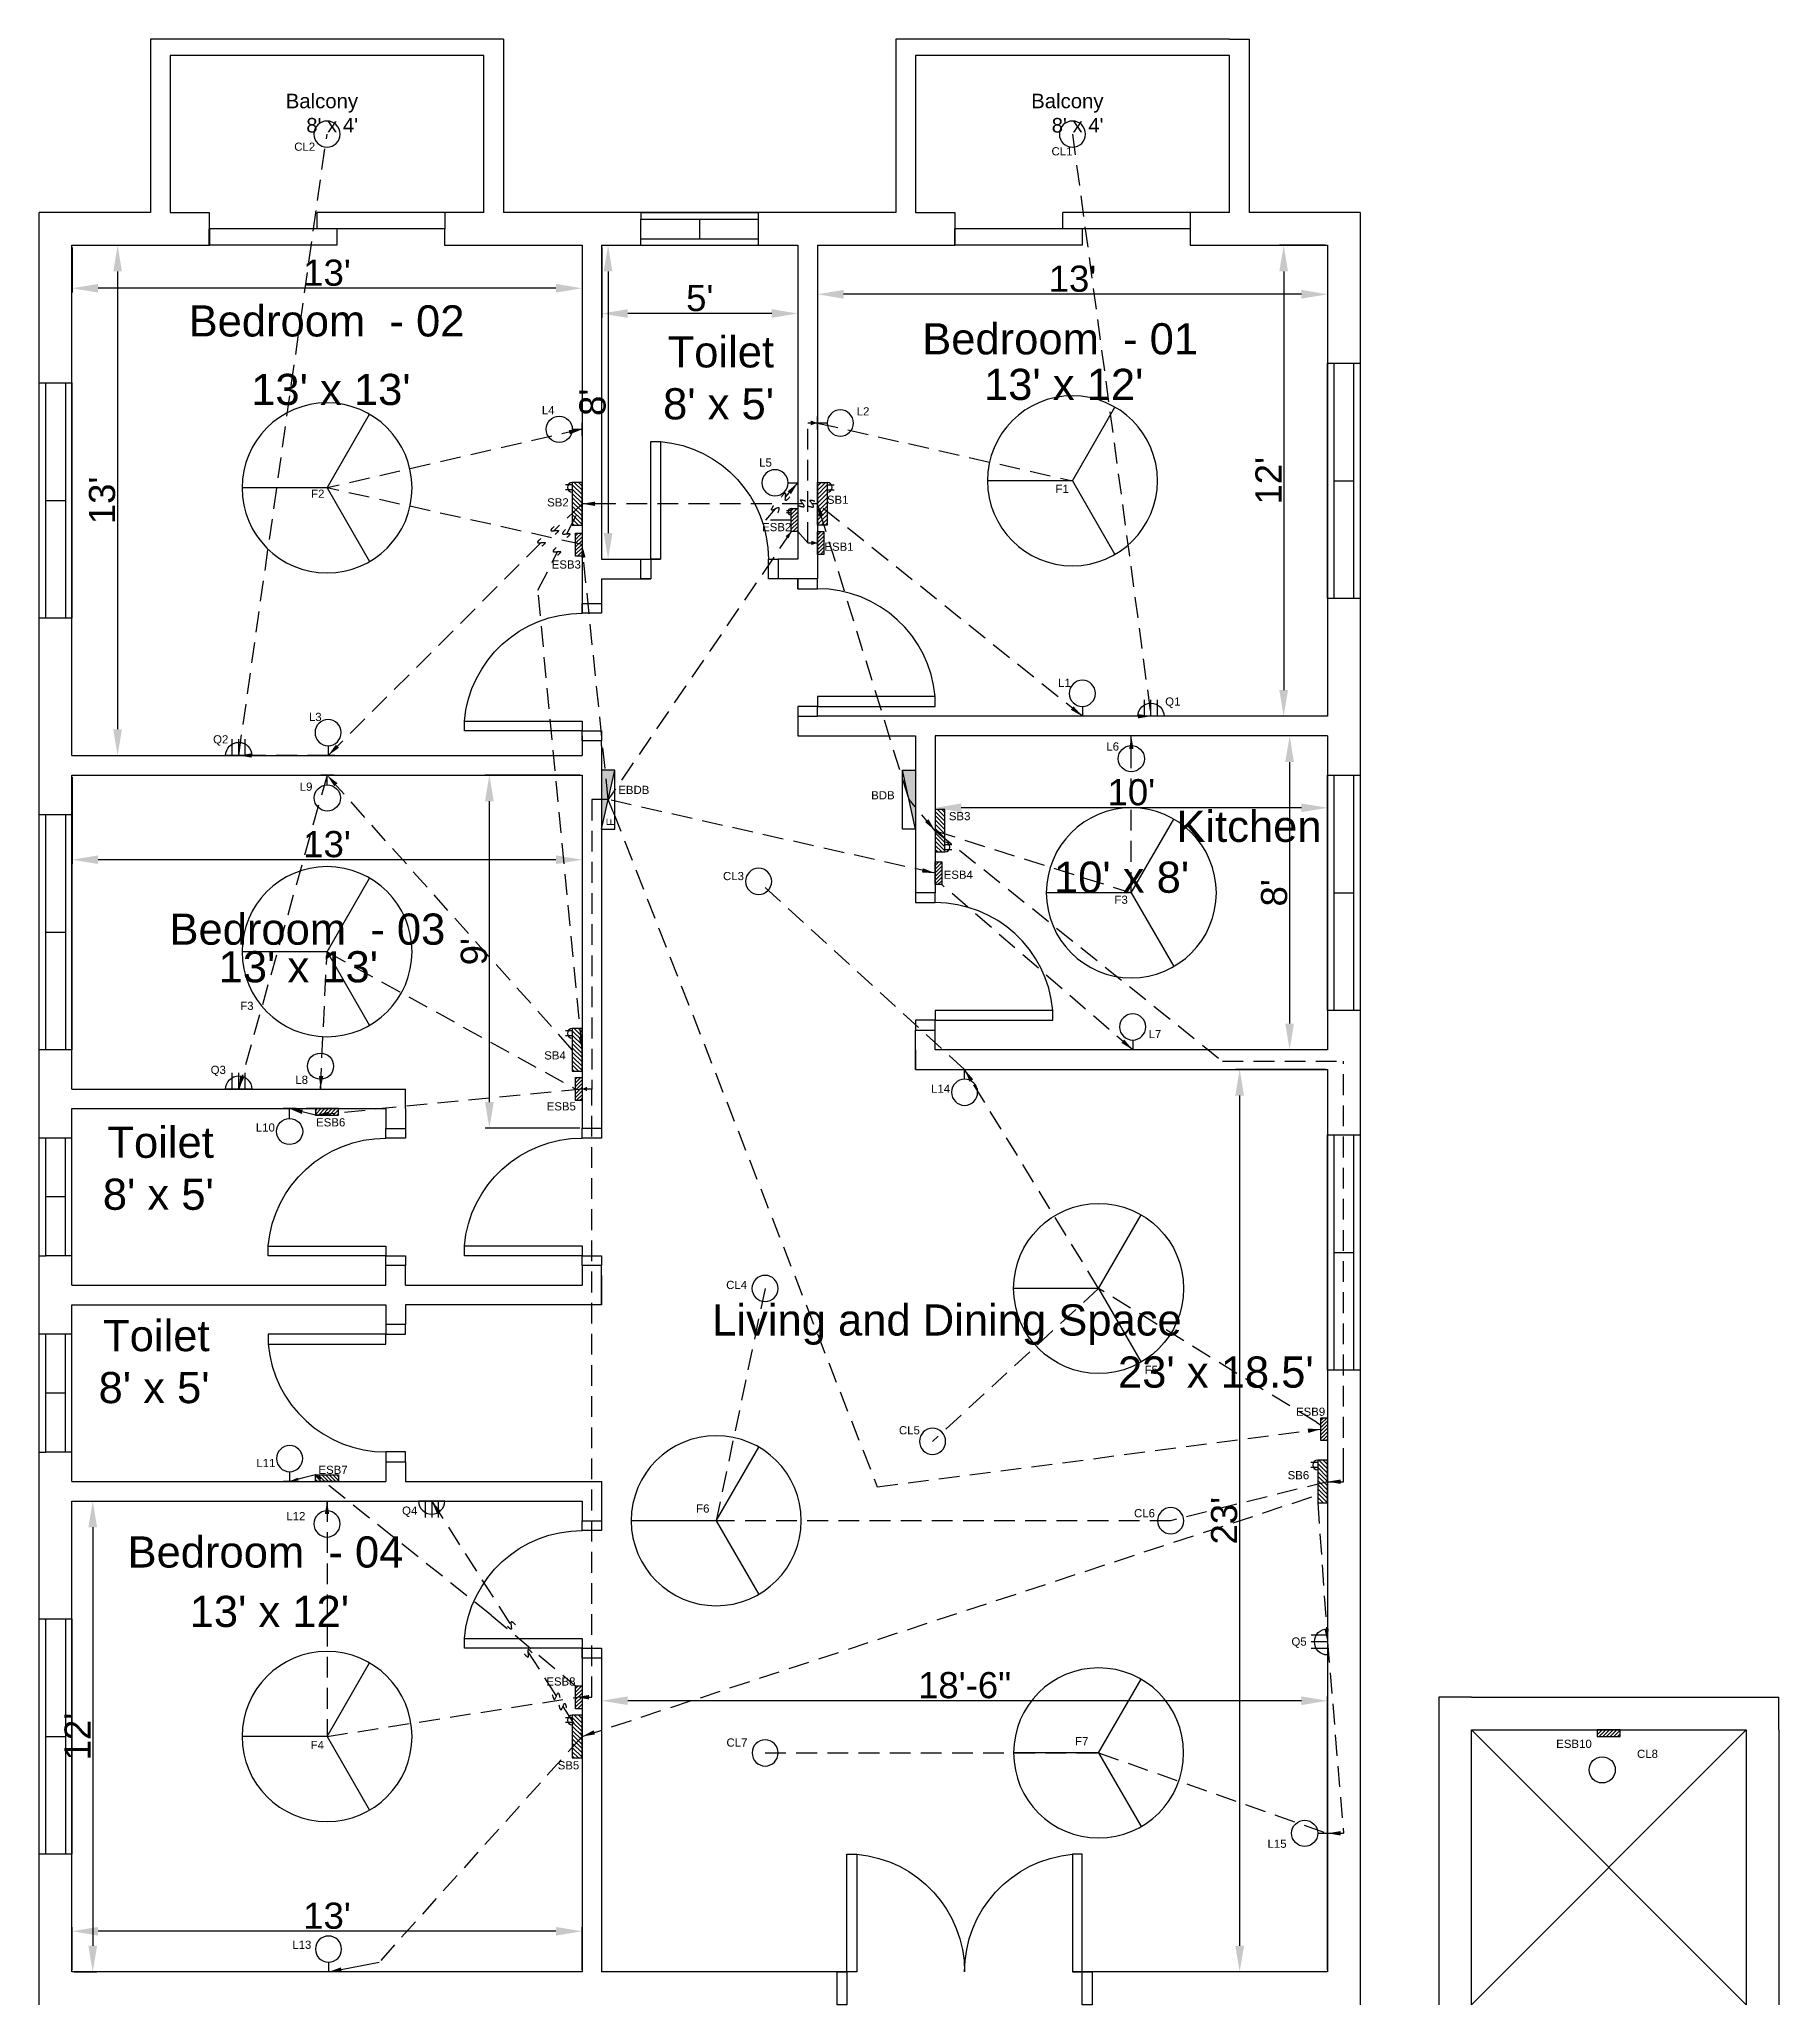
# Model space of a CAD drawing. Header units: inches. Extents: x 61297 to 163996, y 9483 to 32239.
# Drawn here: x 61297 to 61829, y 15731 to 16332 of the extents above; entities that cross this region are included whole.
import ezdxf

# ---------------------------------------------------------------- set-up
doc = ezdxf.new("R2010")
doc.units = ezdxf.units.IN
doc.linetypes.add('HIDDEN', pattern=[9.525, 6.35, -3.175])
for name, color, linetype in [('door', 80, 'Continuous'), ('Doors', 230, 'Continuous'), ('Emergency Conduitt', 10, 'HIDDEN'), ('Layer1', 7, 'Continuous'), ('Light Fans and Socketst', 170, 'Continuous'), ('Main Conduit', 50, 'HIDDEN'), ('Toiler Window', 30, 'Continuous'), ('Windows', 30, 'Continuous')]:
    doc.layers.add(name, color=color, linetype=linetype)
doc.styles.get("Standard").update_dxf_attribs({"font": 'arial.ttf'})
doc.dimstyles.new('ISO-25', dxfattribs={"dimtxt": 8, "dimasz": 8, "dimexe": 1.25, "dimexo": 0.625, "dimtad": 1, "dimlunit": 4, "dimtxsty": 'Standard', "dimcen": 2.5, "dimadec": 0, "dimazin": 0, "dimtfac": 1, "dimtmove": 0, "dimatfit": 3, "dimfxl": 1, "dimarcsym": 0})

msp = doc.modelspace()

# ---------------------------------------------------------------- texts
for s, p in [('Living and Dining Space', (61502.629, 15936.027)), ("           23' x 18.5'", (61586.057, 15920.101))]:
    msp.add_text(s, height=9.53198).set_placement(p)
for s, width, gutter_width, heights, insert, char_height, attachment_point in [("Balcony\\P  8' x 4'", 115.87872, 22.24, [14.054], (61394.316, 16315.776), 4.4479, 3), ("Balcony\\P  8' x 4'", 115.87872, 22.24, [14.054], (61622.316, 16315.776), 4.4479, 3), ('CL2', 6.93541, 12.5, [0], (61381.207, 16300.829), 2.5, 3), ('CL1', 6.93541, 12.5, [0], (61612.826, 16299.411), 2.5, 3), ('Bedroom  - 02', 248.33103, 47.66, [30.118], (61426.858, 16251.068), 9.53198, 3), ('Bedroom  - 01', 248.33103, 47.66, [30.118], (61651.24, 16245.596), 9.53198, 3), ("Toilet\\P8' x 5'", 248.33103, 47.66, [30.118], (61521.558, 16241.604), 9.532, 3), ("13' x 13'", 248.33103, 47.66, [30.118], (61410.394, 16230.112), 9.532, 3), ("13' x 12'", 248.33103, 47.66, [30.118], (61634.518, 16231.654), 9.532, 3), ('L4', 6.93541, 12.5, [0], (61454.417, 16220.24), 2.5, 3), ('L2', 6.93541, 12.5, [0], (61550.705, 16219.891), 2.5, 3), ('L5', 6.93541, 12.5, [0], (61520.883, 16204.23), 2.5, 3), ('F2', 6.93541, 12.5, [0], (61384.034, 16194.698), 2.5, 3), ('SB2', 6.93541, 12.5, [0], (61458.753, 16192.07), 2.5, 3), ('SB1', 6.93541, 12.5, [0], (61544.319, 16192.863), 2.5, 3), ('F1', 6.93541, 12.5, [0], (61611.698, 16196.175), 2.5, 3), ('ESB2', 6.93541, 12.5, [0], (61526.826, 16184.496), 2.5, 3), ('ESB3', 6.93541, 12.5, [0], (61462.47, 16173.059), 2.5, 3), ('ESB1', 6.93541, 12.5, [0], (61545.875, 16178.511), 2.5, 3), ('L1', 6.93541, 12.5, [0], (61612.315, 16136.856), 2.5, 3), ('Q1', 6.93541, 12.5, [0], (61645.84, 16131.141), 2.5, 3), ('L3', 6.93541, 12.5, [0], (61383.17, 16126.454), 2.5, 3), ('Q2', 6.93541, 12.5, [0], (61354.636, 16119.595), 2.5, 3), ('L6', 6.93541, 12.5, [0], (61627.078, 16117.414), 2.5, 3), ('L9', 6.93541, 12.5, [0], (61380.364, 16105.125), 2.5, 3), ('EBDB', 6.93541, 12.5, [0], (61483.417, 16104.132), 2.5, 3), ('BDB', 6.93541, 12.5, [0], (61558.443, 16102.496), 2.5, 3), ('SB3', 6.93541, 12.5, [0], (61581.613, 16096.107), 2.5, 3), ('^IKitchen', 248.33103, 47.66, [30.118], (61689.012, 16096.513), 9.532, 3), ('CL3', 6.93541, 12.5, [0], (61512.35, 16077.795), 2.5, 3), ('ESB4', 6.93541, 12.5, [0], (61582.36, 16078.204), 2.5, 3), ("10' x 8'", 248.33103, 47.66, [30.118], (61648.514, 16080.957), 9.532, 3), ('Bedroom  - 03', 248.33103, 47.66, [30.118], (61421.006, 16065.078), 9.53198, 3), ('F3', 6.93541, 12.5, [0], (61629.752, 16070.563), 2.5, 3), ("13' x 13'", 248.33103, 47.66, [30.118], (61400.434, 16053.568), 9.532, 3), ('F3', 6.93541, 12.5, [0], (61362.367, 16038.102), 2.5, 3), ('L7', 6.93541, 12.5, [0], (61639.992, 16029.479), 2.5, 3), ('SB4', 6.93541, 12.5, [0], (61457.851, 16022.95), 2.5, 3), ('Q3', 6.93541, 12.5, [0], (61353.892, 16018.528), 2.5, 3), ('L8', 6.93541, 12.5, [0], (61379.019, 16015.49), 2.5, 3), ('L14', 6.93541, 12.5, [0], (61575.403, 16012.757), 2.5, 3), ('ESB5', 6.93541, 12.5, [0], (61460.943, 16007.366), 2.5, 3), ("Toilet\\P8' x 5'", 248.33103, 47.66, [30.118], (61350.206, 15999.906), 9.532, 3), ('L10', 6.93541, 12.5, [0], (61368.883, 16000.904), 2.5, 3), ('ESB6', 6.93541, 12.5, [0], (61390.422, 16002.481), 2.5, 3), ('CL4', 6.93541, 12.5, [0], (61513.312, 15952.759), 2.5, 3), ("Toilet\\P8' x 5'", 248.33103, 47.66, [30.118], (61348.902, 15940.778), 9.532, 3), ('F5', 6.93541, 12.5, [0], (61638.971, 15926.791), 2.5, 3), ('ESB9', 6.93541, 12.5, [0], (61690.109, 15913.99), 2.5, 3), ('CL5', 6.93541, 12.5, [0], (61566.155, 15908.316), 2.5, 3), ('L11', 6.93541, 12.5, [0], (61369.036, 15898.306), 2.5, 3), ('ESB7', 6.93541, 12.5, [0], (61391.148, 15896.22), 2.5, 3), ('SB6', 6.93541, 12.5, [0], (61685.225, 15894.575), 2.5, 3), ('L12', 6.93541, 12.5, [0], (61378.204, 15882.056), 2.5, 3), ('Q4', 6.93541, 12.5, [0], (61412.436, 15883.743), 2.5, 3), ('F6', 6.93541, 12.5, [0], (61501.793, 15884.388), 2.5, 3), ('CL6', 6.93541, 12.5, [0], (61638.058, 15882.952), 2.5, 3), ('Bedroom  - 04', 248.33103, 47.66, [30.118], (61408.181, 15874.612), 9.53198, 3), ("13' x 12'", 248.33103, 47.66, [30.118], (61391.575, 15856.446), 9.532, 3), ('Q5', 6.93541, 12.5, [0], (61684.455, 15843.7), 2.5, 3), ('ESB8', 6.93541, 12.5, [0], (61460.826, 15831.496), 2.5, 3), ('CL7', 6.93541, 12.5, [0], (61513.406, 15812.827), 2.5, 3), ('F7', 6.93541, 12.5, [0], (61617.697, 15813.231), 2.5, 3), ('ESB10', 6.93541, 12.5, [0], (61760.781, 15812.434), 2.5, 1), ('F4', 6.93541, 12.5, [0], (61383.883, 15812.082), 2.5, 3), ('CL8', 6.93541, 12.5, [0], (61785.494, 15809.362), 2.5, 1), ('SB5', 6.93541, 12.5, [0], (61461.98, 15805.861), 2.5, 3), ('L15', 6.93541, 12.5, [0], (61678.306, 15781.882), 2.5, 3), ('L13', 6.93541, 12.5, [0], (61380.03, 15750.99), 2.5, 3)]:
    msp.add_mtext_dynamic_manual_height_columns(s, width=width, gutter_width=gutter_width, heights=heights, dxfattribs=dict(insert=insert, char_height=char_height, attachment_point=attachment_point))

# ---------------------------------------------------------------- blocks, each defined once
blk = doc.blocks.new('Door_Sing')
at = {"layer": 'Doors'}
for points in [[(-3, 6), (-3, 42), (-6, 42), (-6, 6), (-3, 6)], [(-38.98, 0), (-38.98, 6), (-41.98, 6), (-41.98, 0), (-38.98, 0)]]:
    blk.add_lwpolyline(points, dxfattribs=at)
blk.add_lwpolyline([(-3, 0), (0, 0), (0, 6), (-3, 6)], close=True, dxfattribs=at)
blk.add_arc((-2.84, 6), 36.14, 95.01978, 180, dxfattribs=at)
blk = doc.blocks.new('Window_Large')
at = {"layer": 'Windows'}
for p, q in [((72, 10), (0, 10)), ((0, 10), (0, 0)), ((72, 8), (0, 8)), ((36, 8), (36, 2)), ((72, 0), (72, 10)), ((0, 2), (72, 2)), ((0, 0), (72, 0))]:
    blk.add_line(p, q, dxfattribs=at)
blk = doc.blocks.new('*D464')
at = {"color": 0, "lineweight": -2, "transparency": 16777216}
for p, q in [((61690.2, 16269.41), (61676.17, 16269.41)), ((61677.42, 16261.41), (61677.42, 16133.41)), ((61690.2, 16125.41), (61676.17, 16125.41))]:
    blk.add_line(p, q, dxfattribs=at)
at = {"color": 0, "transparency": 16777216}
for points in [[(61676.08, 16261.41), (61678.75, 16261.41), (61677.42, 16269.41)], [(61676.08, 16133.41), (61678.75, 16133.41), (61677.42, 16125.41)]]:
    blk.add_solid(points, dxfattribs=at)
at = {"color": 0, "transparency": 16777216, "insert": (61672.78, 16197.41), "char_height": 8, "attachment_point": 5, "rotation": 90}
blk.add_mtext("12'", dxfattribs=at)
blk = doc.blocks.new('*D465')
at = {"color": 0, "lineweight": -2, "transparency": 16777216}
for p, q in [((61690.2, 16119.41), (61677.99, 16119.41)), ((61679.24, 16111.41), (61679.24, 16031.41)), ((61690.2, 16023.41), (61677.99, 16023.41))]:
    blk.add_line(p, q, dxfattribs=at)
at = {"color": 0, "transparency": 16777216}
for points in [[(61677.9, 16111.41), (61680.57, 16111.41), (61679.24, 16119.41)], [(61677.9, 16031.41), (61680.57, 16031.41), (61679.24, 16023.41)]]:
    blk.add_solid(points, dxfattribs=at)
at = {"color": 0, "transparency": 16777216, "insert": (61674.53, 16071.41), "char_height": 8, "attachment_point": 5, "rotation": 90}
blk.add_mtext("8'", dxfattribs=at)
blk = doc.blocks.new('*D446')
at = {"color": 0, "lineweight": -2, "transparency": 16777216}
for p, q in [((61570.83, 16110.61), (61570.83, 16096.16)), ((61690.83, 16110.61), (61690.83, 16096.16)), ((61682.83, 16097.41), (61578.83, 16097.41))]:
    blk.add_line(p, q, dxfattribs=at)
at = {"color": 0, "transparency": 16777216}
for points in [[(61578.83, 16098.74), (61578.83, 16096.08), (61570.83, 16097.41)], [(61682.83, 16098.74), (61682.83, 16096.08), (61690.83, 16097.41)]]:
    blk.add_solid(points, dxfattribs=at)
at = {"color": 0, "transparency": 16777216, "insert": (61630.83, 16102.12), "char_height": 8, "attachment_point": 5}
blk.add_mtext("10'", dxfattribs=at)
blk = doc.blocks.new('*D466')
at = {"color": 0, "lineweight": -2, "transparency": 16777216}
for p, q in [((61306.83, 15742.04), (61306.83, 15755.11)), ((61454.83, 15753.86), (61314.83, 15753.86)), ((61462.83, 15742.04), (61462.83, 15755.11))]:
    blk.add_line(p, q, dxfattribs=at)
at = {"color": 0, "transparency": 16777216}
for points in [[(61314.83, 15755.19), (61314.83, 15752.53), (61306.83, 15753.86)], [(61454.83, 15755.19), (61454.83, 15752.53), (61462.83, 15753.86)]]:
    blk.add_solid(points, dxfattribs=at)
at = {"color": 0, "transparency": 16777216, "insert": (61384.83, 15758.57), "char_height": 8, "attachment_point": 5}
blk.add_mtext("13'", dxfattribs=at)
blk = doc.blocks.new('Toilet Window')
for p, q in [((82016.8, 16081.38), (82016.8, 16117.38)), ((82016.8, 16117.38), (82026.8, 16117.38)), ((82018.8, 16081.38), (82018.8, 16117.38)), ((82024.8, 16081.38), (82024.8, 16117.38)), ((82026.8, 16081.38), (82026.8, 16117.38)), ((82018.8, 16099.38), (82024.8, 16099.38)), ((82016.8, 16081.38), (82018.8, 16081.38)), ((82018.8, 16081.38), (82024.8, 16081.38)), ((82026.8, 16081.38), (82024.8, 16081.38))]:
    blk.add_line(p, q)
blk = doc.blocks.new('*D467')
at = {"color": 0, "lineweight": -2, "transparency": 16777216}
for p, q in [((61468.83, 16268.79), (61468.83, 16247.3)), ((61528.83, 16268.79), (61528.83, 16247.3)), ((61520.83, 16248.55), (61476.83, 16248.55))]:
    blk.add_line(p, q, dxfattribs=at)
at = {"color": 0, "transparency": 16777216}
for points in [[(61476.83, 16249.89), (61476.83, 16247.22), (61468.83, 16248.55)], [(61520.83, 16249.89), (61520.83, 16247.22), (61528.83, 16248.55)]]:
    blk.add_solid(points, dxfattribs=at)
at = {"color": 0, "transparency": 16777216, "insert": (61498.83, 16253.25), "char_height": 8, "attachment_point": 5}
blk.add_mtext("5'", dxfattribs=at)
blk = doc.blocks.new('*D468')
at = {"color": 0, "lineweight": -2, "transparency": 16777216}
for p, q in [((61469.45, 16269.41), (61472.04, 16269.41)), ((61470.79, 16261.41), (61470.79, 16181.41)), ((61469.45, 16173.41), (61472.04, 16173.41))]:
    blk.add_line(p, q, dxfattribs=at)
at = {"color": 0, "transparency": 16777216}
for points in [[(61469.45, 16261.41), (61472.12, 16261.41), (61470.79, 16269.41)], [(61469.45, 16181.41), (61472.12, 16181.41), (61470.79, 16173.41)]]:
    blk.add_solid(points, dxfattribs=at)
at = {"color": 0, "transparency": 16777216, "insert": (61466.08, 16221.41), "char_height": 8, "attachment_point": 5, "rotation": 90}
blk.add_mtext("8'", dxfattribs=at)
blk = doc.blocks.new('*D469')
at = {"color": 0, "lineweight": -2, "transparency": 16777216}
for p, q in [((61534.83, 16268.79), (61534.83, 16253.19)), ((61690.83, 16268.79), (61690.83, 16253.19)), ((61682.83, 16254.44), (61542.83, 16254.44))]:
    blk.add_line(p, q, dxfattribs=at)
at = {"color": 0, "transparency": 16777216}
for points in [[(61542.83, 16255.78), (61542.83, 16253.11), (61534.83, 16254.44)], [(61682.83, 16255.78), (61682.83, 16253.11), (61690.83, 16254.44)]]:
    blk.add_solid(points, dxfattribs=at)
at = {"color": 0, "transparency": 16777216, "insert": (61612.83, 16259.16), "char_height": 8, "attachment_point": 5}
blk.add_mtext("13'", dxfattribs=at)
blk = doc.blocks.new('*D470')
at = {"color": 0, "lineweight": -2, "transparency": 16777216}
for p, q in [((61306.83, 16268.79), (61306.83, 16255.03)), ((61462.83, 16268.79), (61462.83, 16255.03)), ((61454.83, 16256.28), (61314.83, 16256.28))]:
    blk.add_line(p, q, dxfattribs=at)
at = {"color": 0, "transparency": 16777216}
for points in [[(61314.83, 16257.61), (61314.83, 16254.94), (61306.83, 16256.28)], [(61454.83, 16257.61), (61454.83, 16254.94), (61462.83, 16256.28)]]:
    blk.add_solid(points, dxfattribs=at)
at = {"color": 0, "transparency": 16777216, "insert": (61384.83, 16260.99), "char_height": 8, "attachment_point": 5}
blk.add_mtext("13'", dxfattribs=at)
blk = doc.blocks.new('*D471')
at = {"color": 0, "lineweight": -2, "transparency": 16777216}
for p, q in [((61307.45, 16269.41), (61322.02, 16269.41)), ((61320.77, 16261.41), (61320.77, 16121.41)), ((61307.45, 16113.41), (61322.02, 16113.41))]:
    blk.add_line(p, q, dxfattribs=at)
at = {"color": 0, "transparency": 16777216}
for points in [[(61319.44, 16261.41), (61322.11, 16261.41), (61320.77, 16269.41)], [(61319.44, 16121.41), (61322.11, 16121.41), (61320.77, 16113.41)]]:
    blk.add_solid(points, dxfattribs=at)
at = {"color": 0, "transparency": 16777216, "insert": (61316.06, 16191.41), "char_height": 8, "attachment_point": 5, "rotation": 90}
blk.add_mtext("13'", dxfattribs=at)
blk = doc.blocks.new('*D472')
at = {"color": 0, "lineweight": -2, "transparency": 16777216}
for p, q in [((61307.45, 15885.41), (61314.42, 15885.41)), ((61313.17, 15877.41), (61313.17, 15749.41)), ((61307.45, 15741.41), (61314.42, 15741.41))]:
    blk.add_line(p, q, dxfattribs=at)
at = {"color": 0, "transparency": 16777216}
for points in [[(61311.84, 15877.41), (61314.5, 15877.41), (61313.17, 15885.41)], [(61311.84, 15749.41), (61314.5, 15749.41), (61313.17, 15741.41)]]:
    blk.add_solid(points, dxfattribs=at)
at = {"color": 0, "transparency": 16777216, "insert": (61308.53, 15813.41), "char_height": 8, "attachment_point": 5, "rotation": 90}
blk.add_mtext("12'", dxfattribs=at)
blk = doc.blocks.new('*D473')
at = {"color": 0, "lineweight": -2, "transparency": 16777216}
for p, q in [((61468.83, 15742.04), (61468.83, 15825.61)), ((61682.83, 15824.36), (61476.83, 15824.36)), ((61690.83, 15742.04), (61690.83, 15825.61))]:
    blk.add_line(p, q, dxfattribs=at)
at = {"color": 0, "transparency": 16777216}
for points in [[(61476.83, 15825.69), (61476.83, 15823.03), (61468.83, 15824.36)], [(61682.83, 15825.69), (61682.83, 15823.03), (61690.83, 15824.36)]]:
    blk.add_solid(points, dxfattribs=at)
at = {"color": 0, "transparency": 16777216, "insert": (61579.83, 15829.07), "char_height": 8, "attachment_point": 5}
blk.add_mtext('18\'-6"', dxfattribs=at)
blk = doc.blocks.new('Fan')
at = {"layer": 'Light Fans and Socketst'}
for q in [(-13, 22.52), (-13, -22.52), (26, 0)]:
    blk.add_line((0, 0), q, dxfattribs=at)
blk.add_circle((0, 0), 26, dxfattribs=at)
blk = doc.blocks.new('Light Ceiling')
at = {"layer": 'Light Fans and Socketst'}
blk.add_circle((0, 0), 4, dxfattribs=at)
blk = doc.blocks.new('Light')
at = {"layer": 'Light Fans and Socketst'}
blk.add_line((0, 2), (0, -2), dxfattribs=at)
blk.add_lwpolyline([(2.99, 0), (1.49, 0), (0, 0)], dxfattribs=at)
blk.add_circle((6.99, 0), 4, dxfattribs=at)
blk = doc.blocks.new('*D474')
at = {"layer": 'Layer1', "color": 0, "lineweight": -2, "transparency": 16777216}
for p, q in [((61462.2, 16107.41), (61433.24, 16107.41)), ((61434.49, 16007.41), (61434.49, 16099.41)), ((61462.2, 15999.41), (61433.24, 15999.41))]:
    blk.add_line(p, q, dxfattribs=at)
at = {"layer": 'Layer1', "color": 0, "transparency": 16777216}
for points in [[(61433.15, 16099.41), (61435.82, 16099.41), (61434.49, 16107.41)], [(61433.15, 16007.41), (61435.82, 16007.41), (61434.49, 15999.41)]]:
    blk.add_solid(points, dxfattribs=at)
at = {"layer": 'Layer1', "color": 0, "transparency": 16777216, "insert": (61429.78, 16053.41), "char_height": 8, "attachment_point": 5, "rotation": 90}
blk.add_mtext("9'", dxfattribs=at)
blk = doc.blocks.new('*D475')
at = {"layer": 'Layer1', "color": 0, "lineweight": -2, "transparency": 16777216}
for p, q in [((61306.83, 16106.79), (61306.83, 16080.29)), ((61462.83, 16106.79), (61462.83, 16080.29)), ((61454.83, 16081.54), (61314.83, 16081.54))]:
    blk.add_line(p, q, dxfattribs=at)
at = {"layer": 'Layer1', "color": 0, "transparency": 16777216}
for points in [[(61314.83, 16082.87), (61314.83, 16080.21), (61306.83, 16081.54)], [(61454.83, 16082.87), (61454.83, 16080.21), (61462.83, 16081.54)]]:
    blk.add_solid(points, dxfattribs=at)
at = {"layer": 'Layer1', "color": 0, "transparency": 16777216, "insert": (61384.83, 16086.25), "char_height": 8, "attachment_point": 5}
blk.add_mtext("13'", dxfattribs=at)
blk = doc.blocks.new('BDB')
h = blk.add_hatch(color=256)
h.dxf.hatch_style = 1
h.paths.add_polyline_path([(13.5, 4), (-4.5, 0), (13.5, 0)])
blk.add_line((-4.5, 0), (13.5, 4))
at = {"layer": 'Layer1'}
blk.add_lwpolyline([(-4.5, 4), (13.5, 4), (13.5, 0), (-4.5, 0), (-4.5, 4)], dxfattribs=at)
blk = doc.blocks.new('Emergency_BDB')
at = {"layer": 'Layer1'}
blk.add_blockref('BDB', (0, 0), dxfattribs=at)
at = {"layer": 'Layer1', "insert": (-4.5, 4), "char_height": 2.5, "attachment_point": 1}
blk.add_mtext_dynamic_manual_height_columns(' E', width=4.2009, gutter_width=12.5, heights=[0], dxfattribs=at)
blk = doc.blocks.new('*D476')
at = {"layer": 'Layer1', "color": 0, "lineweight": -2, "transparency": 16777216}
for p, q in [((61690.2, 16017.41), (61662.71, 16017.41)), ((61663.96, 16009.41), (61663.96, 15749.41)), ((61690.2, 15741.41), (61662.71, 15741.41))]:
    blk.add_line(p, q, dxfattribs=at)
at = {"layer": 'Layer1', "color": 0, "transparency": 16777216}
for points in [[(61662.63, 16009.41), (61665.29, 16009.41), (61663.96, 16017.41)], [(61662.63, 15749.41), (61665.29, 15749.41), (61663.96, 15741.41)]]:
    blk.add_solid(points, dxfattribs=at)
at = {"layer": 'Layer1', "color": 0, "transparency": 16777216, "insert": (61659.25, 15879.41), "char_height": 8, "attachment_point": 5, "rotation": 90}
blk.add_mtext("23'", dxfattribs=at)
blk = doc.blocks.new('ESB')
h = blk.add_hatch()
h.set_pattern_fill('ANSI31', color=256, scale=0.25)
h.set_pattern_definition([(45, (-3149.957, -1763.2019), (-0.561266, 0.561266), [])])
h.paths.add_polyline_path([(3.5, 2), (-3.5, 2), (-3.5, 0), (3.5, 0)])
blk.add_lwpolyline([(3.5, 0), (3.5, 2), (-3.5, 2), (-3.5, 0)], close=True)
blk = doc.blocks.new('Socket')
for p, q in [((-4, 0), (4, 0)), ((-2, 0), (-2, 5)), ((0, 0), (0, 5)), ((2, 0), (2, 5))]:
    blk.add_line(p, q)
blk.add_arc((0, 0), 4, 0, 180)

# ---------------------------------------------------------------- dimensions: what is measured, and where the dimension line sits
for base, p1, p2, angle, picture, middle in [((61306.826, 16256.277), (61462.826, 16269.411), (61306.826, 16269.411), 180, '*D470', (61384.826, 16260.99)), ((61320.772, 16113.411), (61306.826, 16269.411), (61306.826, 16113.411), 90, '*D471', (61316.06, 16191.411)), ((61470.785, 16173.411), (61468.826, 16269.411), (61468.826, 16173.411), 90, '*D468', (61466.076, 16221.411)), ((61468.826, 16248.554), (61528.826, 16269.411), (61468.826, 16269.411), 180, '*D467', (61498.826, 16253.247)), ((61534.826, 16254.443), (61690.826, 16269.411), (61534.826, 16269.411), 180, '*D469', (61612.826, 16259.155)), ((61677.417, 16125.411), (61690.826, 16269.411), (61690.826, 16125.411), 90, '*D464', (61672.776, 16197.411)), ((61679.237, 16023.411), (61690.826, 16119.411), (61690.826, 16023.411), 90, '*D465', (61674.527, 16071.411)), ((61570.826, 16097.411), (61690.826, 16111.236), (61570.826, 16111.236), 180, '*D446', (61630.826, 16102.12)), ((61313.171, 15741.411), (61306.826, 15885.411), (61306.826, 15741.411), 90, '*D472', (61308.529, 15813.411)), ((61468.826, 15824.36), (61690.826, 15741.411), (61468.826, 15741.411), 180, '*D473', (61579.826, 15829.07)), ((61306.826, 15753.86), (61462.826, 15741.411), (61306.826, 15741.411), 180, '*D466', (61384.826, 15758.573))]:
    dim = msp.add_linear_dim(base=base, p1=p1, p2=p2, angle=angle, dimstyle='ISO-25')
    dim.commit()
    dim.dimension.update_dxf_attribs({"geometry": picture, "text_midpoint": middle})
at = {"layer": 'Layer1'}
for base, p1, p2, angle, picture, middle in [((61306.826, 16081.54), (61462.826, 16107.411), (61306.826, 16107.411), 180, '*D475', (61384.826, 16086.252)), ((61434.487, 16107.411), (61462.826, 15999.411), (61462.826, 16107.411), 90, '*D474', (61429.777, 16053.411)), ((61663.959, 15741.411), (61690.826, 16017.411), (61690.826, 15741.411), 90, '*D476', (61659.247, 15879.411))]:
    dim = msp.add_linear_dim(base=base, p1=p1, p2=p2, angle=angle, dimstyle='ISO-25', dxfattribs=at)
    dim.commit()
    dim.dimension.update_dxf_attribs({"geometry": picture, "text_midpoint": middle})

# ---------------------------------------------------------------- hatches: boundary and pattern name
at = {"layer": 'Layer1'}
h = msp.add_hatch(dxfattribs=at)
h.set_pattern_fill('ANSI31', color=256, scale=0.29, angle=-90)
h.set_pattern_definition([(315, (60314.7303, 19342.6714), (0.65106857, 0.65106857), [])])
h.paths.add_polyline_path([(61459.846, 16196.899), (61462.826, 16196.899), (61462.826, 16183.871), (61459.846, 16183.871)])
h = msp.add_hatch(dxfattribs=at)
h.set_pattern_fill('ANSI31', color=256, scale=0.29)
h.set_pattern_definition([(45, (56081.3743, 12422.0567), (-0.65106857, 0.65106857), [])])
h.paths.add_polyline_path([(61537.806, 16196.899), (61534.826, 16196.899), (61534.826, 16183.871), (61537.806, 16183.871)])
h = msp.add_hatch(dxfattribs=at)
h.set_pattern_fill('ANSI31', color=256, scale=0.29, angle=90)
h.set_pattern_definition([(135, (63758.9212, 12938.1239), (-0.65106857, -0.65106857), [])])
h.paths.add_polyline_path([(61573.806, 16083.896), (61570.826, 16083.896), (61570.826, 16096.925), (61573.806, 16096.925)])
h = msp.add_hatch(dxfattribs=at)
h.set_pattern_fill('ANSI31', color=256, scale=0.29, angle=-90)
h.set_pattern_definition([(315, (60314.7303, 19175.6972), (0.65106857, 0.65106857), [])])
h.paths.add_polyline_path([(61459.846, 16029.925), (61462.826, 16029.925), (61462.826, 16016.896), (61459.846, 16016.896)])
h = msp.add_hatch(dxfattribs=at)
h.set_pattern_fill('ANSI31', color=256, scale=0.29, angle=-90)
h.set_pattern_definition([(315, (60086.7303, 19043.6972), (0.65106857, 0.65106857), [])])
h.paths.add_polyline_path([(61687.846, 15897.925), (61690.826, 15897.925), (61690.826, 15884.896), (61687.846, 15884.896)])
h = msp.add_hatch(dxfattribs=at)
h.set_pattern_fill('ANSI31', color=256, scale=0.29, angle=-90)
h.set_pattern_definition([(315, (60314.7303, 18965.6972), (0.65106857, 0.65106857), [])])
h.paths.add_polyline_path([(61459.846, 15819.925), (61462.826, 15819.925), (61462.826, 15806.896), (61459.846, 15806.896)])

# ---------------------------------------------------------------- linework, layer by layer
for p, q in [((61330.826, 16332.411), (61330.826, 16279.411)), ((61438.826, 16332.411), (61330.826, 16332.411)), ((61438.826, 16332.411), (61438.826, 16279.411)), ((61564.826, 16332.411), (61558.826, 16332.411)), ((61558.826, 16332.411), (61558.826, 16279.411)), ((61660.826, 16332.411), (61564.826, 16332.411)), ((61660.826, 16332.411), (61666.826, 16332.411)), ((61666.826, 16332.411), (61666.826, 16279.411)), ((61432.826, 16327.411), (61336.826, 16327.411)), ((61336.826, 16327.411), (61336.826, 16279.411)), ((61432.826, 16279.411), (61432.826, 16327.411)), ((61660.826, 16327.411), (61564.826, 16327.411)), ((61564.826, 16327.411), (61564.826, 16279.411)), ((61660.826, 16279.411), (61660.826, 16327.411)), ((61296.826, 15731.411), (61296.826, 16279.411)), ((61330.826, 16279.411), (61296.826, 16279.411)), ((61336.826, 16279.411), (61348.826, 16279.411)), ((61348.826, 16279.411), (61348.849, 16269.411)), ((61420.826, 16279.411), (61420.802, 16269.411)), ((61432.826, 16279.411), (61420.826, 16279.411)), ((61558.826, 16279.411), (61438.826, 16279.411)), ((61564.826, 16279.411), (61576.826, 16279.411)), ((61576.826, 16279.411), (61576.849, 16269.411)), ((61648.826, 16279.411), (61648.802, 16269.411)), ((61660.826, 16279.411), (61648.826, 16279.411)), ((61700.826, 16279.411), (61666.826, 16279.411)), ((61700.826, 16279.411), (61700.826, 15731.411)), ((61306.826, 16113.411), (61306.826, 16269.411)), ((61306.826, 16269.411), (61348.849, 16269.411)), ((61420.802, 16269.411), (61462.826, 16269.411)), ((61462.826, 16269.411), (61462.826, 16156.899)), ((61468.826, 16269.411), (61528.826, 16269.411)), ((61468.826, 16269.411), (61468.826, 16173.411)), ((61534.826, 16269.411), (61576.849, 16269.411)), ((61534.826, 16269.411), (61534.826, 16167.411)), ((61648.802, 16269.411), (61690.826, 16269.411)), ((61690.826, 16269.411), (61690.826, 16125.411)), ((61526.826, 16188.244), (61525.326, 16188.244)), ((61526.826, 16187.577), (61525.326, 16187.577)), ((61468.826, 16173.411), (61486.849, 16173.411)), ((61468.826, 16167.411), (61483.849, 16167.411)), ((61468.826, 16167.411), (61468.826, 16156.899)), ((61528.826, 16128.434), (61528.826, 16125.411)), ((61528.826, 16125.411), (61528.826, 16119.411)), ((61690.826, 16125.411), (61534.826, 16125.411)), ((61462.826, 16119.411), (61462.826, 16113.411)), ((61528.826, 16119.411), (61564.826, 16119.411)), ((61564.826, 16119.411), (61564.826, 16071.411)), ((61570.826, 16119.411), (61570.826, 16071.411)), ((61690.826, 16119.411), (61570.826, 16119.411)), ((61690.826, 16119.411), (61690.826, 16023.411)), ((61306.826, 16113.411), (61462.826, 16113.411)), ((61468.826, 16116.411), (61468.826, 16117.922)), ((61468.826, 16116.411), (61468.826, 15996.411)), ((61306.826, 16011.411), (61306.826, 16107.411)), ((61306.826, 16107.411), (61462.826, 16107.411)), ((61462.826, 16107.411), (61462.826, 15999.411)), ((61564.826, 16017.411), (61564.826, 16029.434)), ((61570.826, 16023.411), (61570.826, 16029.434)), ((61564.826, 16023.411), (61564.826, 16017.411)), ((61564.826, 16017.411), (61690.826, 16017.411)), ((61690.826, 16017.411), (61690.826, 15741.411)), ((61306.826, 16011.411), (61408.826, 16011.411)), ((61408.826, 16005.411), (61408.826, 16011.411)), ((61306.826, 15951.411), (61306.826, 16005.411)), ((61306.826, 16005.411), (61402.826, 16005.411)), ((61402.826, 16005.411), (61402.826, 15999.387)), ((61408.826, 16005.411), (61408.826, 15999.387)), ((61402.826, 15951.411), (61402.826, 15957.411)), ((61408.826, 15951.411), (61408.826, 15957.411)), ((61462.826, 15957.434), (61462.826, 15951.411)), ((61468.826, 15945.411), (61468.826, 15957.434)), ((61306.826, 15951.411), (61402.826, 15951.411)), ((61408.826, 15951.411), (61462.826, 15951.411)), ((61468.826, 15954.411), (61468.826, 15945.411)), ((61468.826, 15951.411), (61468.826, 15945.411)), ((61306.826, 15891.411), (61306.826, 15945.411)), ((61306.826, 15945.411), (61402.826, 15945.411)), ((61402.826, 15945.411), (61402.826, 15939.411)), ((61468.826, 15945.411), (61408.826, 15945.411)), ((61408.826, 15945.411), (61408.826, 15939.411)), ((61402.826, 15897.434), (61402.826, 15891.411)), ((61408.826, 15897.434), (61408.826, 15891.411)), ((61306.826, 15891.411), (61402.826, 15891.411)), ((61408.826, 15891.411), (61462.826, 15891.411)), ((61462.826, 15891.411), (61468.826, 15891.411)), ((61468.826, 15891.411), (61468.826, 15882.411)), ((61468.826, 15891.411), (61468.826, 15885.411)), ((61306.826, 15741.411), (61306.826, 15885.411)), ((61306.826, 15885.411), (61462.826, 15885.411)), ((61462.826, 15885.411), (61462.826, 15882.411)), ((61468.826, 15885.411), (61468.826, 15879.387)), ((61462.826, 15882.411), (61462.826, 15879.387)), ((61462.826, 15843.411), (61462.826, 15741.411)), ((61468.826, 15840.411), (61468.826, 15741.411)), ((61734.826, 15825.411), (61724.826, 15825.411)), ((61724.826, 15825.411), (61724.826, 15731.411)), ((61734.826, 15825.411), (61818.826, 15825.411)), ((61818.826, 15825.411), (61828.826, 15825.411)), ((61828.826, 15815.411), (61828.826, 15825.411)), ((61734.826, 15731.411), (61734.826, 15815.411)), ((61734.826, 15815.411), (61818.826, 15815.411)), ((61734.826, 15815.411), (61818.826, 15731.411)), ((61734.826, 15731.411), (61818.826, 15815.411)), ((61818.826, 15815.411), (61818.826, 15731.411)), ((61828.826, 15815.411), (61828.826, 15731.411)), ((61462.826, 15741.411), (61306.826, 15741.411)), ((61546.849, 15741.411), (61468.826, 15741.411)), ((61690.826, 15741.411), (61612.802, 15741.411))]:
    msp.add_line(p, q)
for points in [[(61528.826, 16269.411), (61528.826, 16173.411), (61522.826, 16173.411)], [(61528.826, 16164.411), (61528.826, 16167.411), (61525.826, 16167.411), (61522.826, 16167.411)], [(61690.826, 16023.411), (61570.826, 16023.411)]]:
    msp.add_lwpolyline(points)
msp.add_arc((61526.826, 16187.911), 1, 90, 270)
at = {"layer": 'door'}
for p, q in [((61381.826, 16274.411), (61381.826, 16279.411)), ((61420.826, 16279.411), (61381.826, 16279.411)), ((61420.826, 16279.411), (61420.826, 16274.411)), ((61609.826, 16274.411), (61609.826, 16279.411)), ((61648.826, 16279.411), (61609.826, 16279.411)), ((61648.826, 16279.411), (61648.826, 16274.411)), ((61348.826, 16269.411), (61348.826, 16274.411)), ((61387.826, 16274.411), (61348.826, 16274.411)), ((61387.826, 16269.411), (61348.826, 16269.411)), ((61420.826, 16274.411), (61381.826, 16274.411)), ((61387.826, 16274.411), (61387.826, 16269.411)), ((61576.826, 16269.411), (61576.826, 16274.411)), ((61615.826, 16274.411), (61576.826, 16274.411)), ((61615.826, 16269.411), (61576.826, 16269.411)), ((61648.826, 16274.411), (61609.826, 16274.411)), ((61615.826, 16274.411), (61615.826, 16269.411))]:
    msp.add_line(p, q, dxfattribs=at)
at = {"layer": 'Doors'}
for p, q in [((61543.849, 15745.411), (61543.849, 15751.411)), ((61543.849, 15741.411), (61543.849, 15745.411))]:
    msp.add_line(p, q, dxfattribs=at)
for points in [[(61543.849, 15731.411), (61540.849, 15731.411), (61540.849, 15741.411), (61543.849, 15741.411), (61543.849, 15777.411), (61546.849, 15777.411), (61546.849, 15741.411), (61543.849, 15741.411), (61543.849, 15737.411)], [(61618.802, 15731.411), (61615.802, 15731.411), (61615.802, 15735.411), (61615.802, 15741.411), (61615.802, 15777.411), (61612.802, 15777.411), (61612.802, 15741.411), (61615.802, 15741.411), (61618.802, 15741.411), (61618.802, 15735.411)]]:
    msp.add_lwpolyline(points, close=True, dxfattribs=at)
msp.add_lwpolyline([(61546.849, 15777.411, -0.3887794), (61579.826, 15741.411, -0.3887794), (61612.802, 15777.411)], format="xyb", dxfattribs=at)
at = {"layer": 'Emergency Conduitt'}
for p, q in [((61531.85, 16178.411), (61531.85, 16215.074)), ((61534.826, 16215.074), (61531.85, 16215.074)), ((61534.826, 16215.074), (61612.826, 16197.411)), ((61462.826, 16213.155), (61384.826, 16195.232)), ((61462.826, 16177.899), (61384.826, 16195.232)), ((61525.044, 16192.41), (61528.826, 16196.8)), ((61519.015, 16185.411), (61521.97, 16188.842)), ((61526.826, 16185.411), (61519.015, 16185.411)), ((61526.826, 16181.911), (61470.826, 16099.911)), ((61531.85, 16178.411), (61528.826, 16181.911)), ((61470.826, 16099.911), (61462.826, 16177.899)), ((61531.85, 16178.411), (61534.826, 16178.411)), ((61470.826, 16099.911), (61465.801, 16099.911)), ((61465.801, 16099.911), (61465.801, 16011.411)), ((61570.826, 16077.411), (61470.826, 16099.911)), ((61472.382, 16096.226), (61470.826, 16099.911)), ((61472.382, 16096.226), (61553.091, 15889.804)), ((61579.826, 16017.411), (61516.826, 16074.914)), ((61631.247, 16023.411), (61572.826, 16073.911)), ((61382.832, 16011.411), (61384.826, 16053.411)), ((61384.826, 16053.411), (61460.826, 16011.411)), ((61620.826, 15950.425), (61579.826, 16017.411)), ((61462.826, 16011.411), (61381.326, 16003.411)), ((61465.801, 16011.411), (61462.826, 16011.411)), ((61465.841, 15825.411), (61465.801, 16011.411)), ((61384.826, 16005.411), (61373.379, 16005.411)), ((61381.326, 16003.411), (61373.379, 16005.411)), ((61620.826, 15950.425), (61570.02, 15903.675)), ((61687.418, 15909.505), (61620.826, 15950.425)), ((61687.418, 15909.505), (61688.826, 15908.64)), ((61553.091, 15889.804), (61688.826, 15907.411)), ((61381.326, 15893.411), (61373.355, 15891.411)), ((61377.34, 15892.411), (61373.379, 15891.411)), ((61435.031, 15850.51), (61381.326, 15893.411)), ((61384.826, 15885.411), (61384.826, 15813.411)), ((61435.031, 15850.51), (61460.826, 15828.911)), ((61384.826, 15813.411), (61461.158, 15825.411)), ((61462.826, 15825.411), (61465.841, 15825.411))]:
    msp.add_line(p, q, dxfattribs=at)
for points in [[(61526.357, 16192.473), (61525.067, 16191.402), (61525.067, 16193.628), (61523.694, 16192.389)], [(61522.739, 16187.585), (61523.04, 16189.142), (61520.829, 16188.455), (61521.415, 16189.878)]]:
    msp.add_spline(points, degree=3, dxfattribs=at)
for points in [[(61532.769, 16214.407), (61534.826, 16215.074), (61532.769, 16215.845)], [(61459.077, 16211.609), (61462.826, 16213.155), (61458.778, 16212.909)], [(61526.72, 16193.335), (61528.826, 16196.8), (61525.71, 16194.205)], [(61525.072, 16180.459), (61526.826, 16181.911), (61526.02, 16179.761)], [(61532.945, 16177.77), (61534.826, 16178.397), (61532.945, 16179.103)], [(61463.897, 16173.988), (61462.826, 16177.899), (61462.571, 16173.852)], [(61566.777, 16077.638), (61570.826, 16077.411), (61567.07, 16078.939)], [(61627.784, 16025.522), (61631.247, 16023.411), (61628.656, 16026.531)], [(61582.483, 16014.347), (61579.826, 16017.411), (61581.345, 16013.651)], [(61382.356, 16015.438), (61382.832, 16011.411), (61383.687, 16015.374)], [(61464.357, 16012.109), (61462.826, 16011.411), (61464.357, 16010.776)], [(61377.421, 16005.081), (61373.379, 16005.411), (61377.096, 16003.788)], [(61385.241, 16004.465), (61381.326, 16003.411), (61385.372, 16003.138)], [(61684.945, 15906.235), (61688.826, 15907.411), (61684.773, 15907.557)], [(61375.82, 15892.557), (61373.355, 15891.411), (61376.145, 15891.67)], [(61385.492, 15881.411), (61384.826, 15885.411), (61384.159, 15881.411)], [(61464.958, 15826.111), (61460.958, 15825.444), (61464.958, 15824.777)]]:
    msp.add_solid(points, dxfattribs=at)
at = {"layer": 'Layer1'}
for p, q in [((61459.846, 16196.149), (61457.73, 16196.149)), ((61459.846, 16194.649), (61457.73, 16194.649)), ((61537.806, 16196.149), (61539.922, 16196.149)), ((61537.806, 16194.649), (61539.922, 16194.649)), ((61573.806, 16086.146), (61575.922, 16086.146)), ((61573.806, 16084.646), (61575.922, 16084.646)), ((61459.846, 16029.175), (61457.73, 16029.175)), ((61459.846, 16027.675), (61457.73, 16027.675)), ((61687.846, 15897.175), (61685.73, 15897.175)), ((61687.846, 15895.675), (61685.73, 15895.675)), ((61459.846, 15819.175), (61457.73, 15819.175)), ((61459.846, 15817.675), (61457.73, 15817.675))]:
    msp.add_line(p, q, dxfattribs=at)
for points in [[(61459.846, 16196.899), (61459.846, 16183.871), (61462.826, 16183.871), (61462.826, 16196.899)], [(61537.806, 16196.899), (61537.806, 16183.871), (61534.826, 16183.871), (61534.826, 16196.899)], [(61573.806, 16083.896), (61573.806, 16096.925), (61570.826, 16096.925), (61570.826, 16083.896)], [(61459.846, 16029.925), (61459.846, 16016.896), (61462.826, 16016.896), (61462.826, 16029.925)], [(61687.846, 15897.925), (61687.846, 15884.896), (61690.826, 15884.896), (61690.826, 15897.925)], [(61459.846, 15819.925), (61459.846, 15806.896), (61462.826, 15806.896), (61462.826, 15819.925)]]:
    msp.add_lwpolyline(points, close=True, dxfattribs=at)
for centre, start, end in [((61459.846, 16195.399), 90, 270), ((61537.806, 16195.399), 270, 90), ((61573.806, 16085.396), 270, 90), ((61459.846, 16028.425), 90, 270), ((61687.846, 15896.425), 90, 270), ((61459.846, 15818.425), 90, 270)]:
    msp.add_arc(centre, 1.5, start, end, dxfattribs=at)
at = {"layer": 'Light Fans and Socketst'}
for q in [(61633.826, 15972.941), (61594.826, 15950.425), (61633.826, 15927.908)]:
    msp.add_line((61620.826, 15950.425), q, dxfattribs=at)
msp.add_circle((61620.826, 15950.425), 26, dxfattribs=at)
at = {"layer": 'Main Conduit'}
for p, q in [((61357.826, 16113.411), (61384.826, 16303.411)), ((61612.826, 16303.411), (61636.826, 16125.411)), ((61462.826, 16190.385), (61454.165, 16182.134)), ((61458.134, 16181.189), (61462.826, 16190.385)), ((61530.348, 16190.385), (61462.826, 16190.385)), ((61534.826, 16190.385), (61533.183, 16190.385)), ((61562.826, 16099.911), (61534.826, 16190.385)), ((61615.853, 16125.411), (61534.826, 16190.385)), ((61450.342, 16178.497), (61385.17, 16113.411)), ((61449.328, 16163.93), (61455.369, 16175.769)), ((61462.826, 16023.411), (61449.328, 16163.93)), ((61636.826, 16125.411), (61615.853, 16125.411)), ((61630.826, 16071.411), (61630.826, 16119.411)), ((61385.17, 16113.411), (61357.826, 16113.411)), ((61384.826, 16107.411), (61357.826, 16011.411)), ((61459.846, 16023.411), (61384.826, 16107.411)), ((61570.826, 16090.411), (61562.826, 16099.911)), ((61570.826, 16090.411), (61630.826, 16071.411)), ((61570.826, 16090.411), (61658.694, 16019.95)), ((61658.694, 16019.95), (61695.702, 16019.95)), ((61518.8, 15950.425), (61503.857, 15879.411)), ((61690.826, 15891.341), (61642.855, 15879.411)), ((61416.834, 15885.411), (61441.118, 15847.394)), ((61462.826, 15813.411), (61687.846, 15887.269)), ((61687.846, 15884.896), (61690.826, 15842.36)), ((61642.855, 15879.411), (61503.857, 15879.411)), ((61690.826, 15842.36), (61695.702, 15783.823)), ((61446.257, 15839.35), (61454.958, 15825.728)), ((61456.976, 15822.569), (61462.826, 15813.411)), ((61462.826, 15813.411), (61400.737, 15744.404)), ((61518.83, 15808.396), (61620.826, 15808.396)), ((61620.826, 15808.396), (61690.826, 15783.823)), ((61690.826, 15783.823), (61692.826, 15783.823)), ((61692.826, 15783.823), (61693.826, 15783.823)), ((61693.826, 15783.823), (61695.702, 15783.823))]:
    msp.add_line(p, q, dxfattribs=at)
msp.add_lwpolyline([(61690.826, 15891.341), (61695.702, 15891.341), (61695.702, 15895.271), (61695.702, 16019.95)], dxfattribs=at)
at = {"layer": 'Main Conduit', "linetype": 'ByBlock', "lineweight": -2}
msp.add_lwpolyline([(61389.203, 15742.171), (61400.737, 15744.404)], dxfattribs=at)
at = {"layer": 'Main Conduit'}
for points in [[(61529.179, 16189.756), (61530.761, 16189.56), (61529.676, 16191.547), (61531.135, 16191.239)], [(61532.075, 16189.669), (61533.657, 16189.474), (61532.572, 16191.461), (61534.031, 16191.152)], [(61450.2, 16179.807), (61449.27, 16178.512), (61451.534, 16178.512), (61450.564, 16177.379)], [(61454.275, 16183.473), (61453.345, 16182.178), (61455.609, 16182.178), (61454.639, 16181.045)], [(61457.789, 16182.473), (61456.859, 16181.178), (61459.123, 16181.178), (61458.153, 16180.045)], [(61454.942, 16177.044), (61454.012, 16175.749), (61456.277, 16175.749), (61455.306, 16174.616)], [(61442.435, 15847.566), (61441.14, 15848.496), (61441.14, 15846.232), (61440.007, 15847.202)], [(61447.615, 15839.039), (61446.32, 15839.969), (61446.32, 15837.704), (61445.187, 15838.675)], [(61453.733, 15826.214), (61454.397, 15824.764), (61455.519, 15826.731), (61456.022, 15825.326)], [(61455.746, 15823.042), (61456.409, 15821.592), (61457.532, 15823.559), (61458.035, 15822.154)]]:
    msp.add_spline(points, degree=3, dxfattribs=at)
for points in [[(61466.826, 16191.051), (61462.826, 16190.385), (61466.826, 16189.718)], [(61536.645, 16186.761), (61534.826, 16190.385), (61535.371, 16186.366)], [(61612.315, 16127.393), (61615.853, 16125.411), (61613.149, 16128.433)], [(61632.826, 16124.744), (61636.826, 16125.411), (61632.826, 16126.077)], [(61631.492, 16115.411), (61630.826, 16119.411), (61630.159, 16115.411)], [(61361.826, 16114.077), (61357.826, 16113.411), (61361.826, 16112.744)], [(61387.529, 16116.709), (61385.17, 16113.411), (61388.471, 16115.765)], [(61388.036, 16104.933), (61384.826, 16107.411), (61387.059, 16104.026)], [(61567.739, 16093.041), (61570.826, 16090.411), (61568.759, 16093.9)], [(61461.78, 16027.329), (61462.826, 16023.411), (61463.107, 16027.456)], [(61358.267, 16015.442), (61357.826, 16011.411), (61359.551, 16015.081)], [(61694.826, 15892.008), (61690.826, 15891.341), (61694.826, 15890.675)], [(61419.549, 15882.398), (61416.834, 15885.411), (61418.426, 15881.681)], [(61689.881, 15846.304), (61690.826, 15842.36), (61691.211, 15846.397)], [(61466.395, 15815.335), (61462.826, 15813.411), (61466.826, 15814.073)], [(61694.826, 15784.49), (61690.826, 15783.823), (61694.826, 15783.156)], [(61389.076, 15742.825), (61385.276, 15741.411), (61389.329, 15741.516)]]:
    msp.add_solid(points, dxfattribs=at)

# ---------------------------------------------------------------- block references
at = {"xscale": -1}
for name, p, rotation in [('Window_Large', (61700.826, 16233.411), 90), ('Window_Large', (61306.826, 16227.411), 90), ('ESB', (61528.826, 16185.411), 90), ('ESB', (61462.826, 16177.899), 90), ('ESB', (61534.826, 16178.411), 270), ('Door_Sing', (61468.826, 16117.922), 90), ('Window_Large', (61700.826, 16107.411), 90), ('Window_Large', (61700.826, 16107.411), 90), ('Window_Large', (61306.826, 16095.411), 90), ('ESB', (61570.826, 16077.411), 270), ('ESB', (61462.826, 16011.411), 90), ('Door_Sing', (61408.826, 15957.411), 90), ('Door_Sing', (61468.826, 15957.434), 90), ('Window_Large', (61700.826, 15997.411), 90), ('ESB', (61690.826, 15907.411), 90), ('Door_Sing', (61468.826, 15837.411), 90), ('Window_Large', (61306.826, 15849.411), 90), ('Socket', (61690.826, 15842.36), 90.00000000000024), ('ESB', (61462.826, 15825.411), 90)]:
    msp.add_blockref(name, p, dxfattribs=dict(at, rotation=rotation))
for name, p in [('Door_Sing', (61480.849, 16167.411)), ('Socket', (61636.826, 16125.411)), ('Socket', (61357.826, 16113.411)), ('Socket', (61357.826, 16011.411)), ('ESB', (61384.826, 15891.411))]:
    msp.add_blockref(name, p, dxfattribs=at)
for name, p, rotation in [('Door_Sing', (61528.826, 16125.434), 270), ('Door_Sing', (61564.826, 16029.434), 270), ('ESB', (61384.826, 16005.411), 180), ('Door_Sing', (61408.826, 15939.411), 90.00000000000001), ('Socket', (61416.834, 15885.411), 180)]:
    msp.add_blockref(name, p, dxfattribs=dict(rotation=rotation))
msp.add_blockref('ESB', (61776.826, 15813.411))
at = {"layer": 'Layer1', "xscale": -1}
for name, p in [('Fan', (61384.826, 16195.232)), ('Fan', (61612.826, 16197.411)), ('Light', (61528.826, 16196.8)), ('Fan', (61630.826, 16071.411)), ('Fan', (61384.826, 16053.411)), ('Light Ceiling', (61516.826, 16074.914)), ('Light Ceiling', (61518.8, 15950.425)), ('Fan', (61503.857, 15879.411)), ('Light Ceiling', (61570.02, 15903.675)), ('Light Ceiling', (61642.855, 15879.411)), ('Fan', (61384.826, 15813.411)), ('Fan', (61620.826, 15808.396)), ('Light Ceiling', (61518.83, 15808.396))]:
    msp.add_blockref(name, p, dxfattribs=at)
at = {"layer": 'Layer1'}
for name, p, rotation in [('Light', (61462.826, 16213.155), 180), ('Light', (61630.826, 16119.411), 269.9999999999995), ('Light', (61384.916, 16107.411), 269.9999999999995), ('BDB', (61564.826, 16095.411), 90.00000000000001), ('Light', (61382.832, 16011.411), 90.00000000000001), ('Light', (61373.379, 16005.411), 269.9999999999995), ('Light', (61690.826, 15783.823), 180)]:
    msp.add_blockref(name, p, dxfattribs=dict(at, rotation=rotation))
at = {"layer": 'Layer1', "xscale": -1}
for name, p, rotation in [('Light', (61534.826, 16215.074), 180), ('Light', (61615.853, 16125.411), 270.0000000000005), ('Light', (61385.17, 16113.411), 270.0000000000005), ('Emergency_BDB', (61468.826, 16095.411), 270), ('Light', (61631.247, 16023.411), 269.9999999999995), ('Light', (61579.826, 16017.411), 90), ('Light', (61373.379, 15891.411), 270.0000000000005), ('Light', (61384.826, 15885.411), 90), ('Light', (61385.276, 15741.411), 270.0000000000005)]:
    msp.add_blockref(name, p, dxfattribs=dict(at, rotation=rotation))
at = {"layer": 'Layer1'}
msp.add_blockref('Light Ceiling', (61774.848, 15803.209), dxfattribs=at)
at = {"layer": 'Main Conduit', "xscale": -1}
for p in [(61384.826, 16303.411), (61612.826, 16303.411)]:
    msp.add_blockref('Light Ceiling', p, dxfattribs=at)
at = {"layer": 'Toiler Window', "xscale": -1, "rotation": 270}
msp.add_blockref('Toilet Window', (45399.448, -65747.385), dxfattribs=at)
at = {"layer": 'Toiler Window', "xscale": -1}
for p in [(143323.621, -120.967), (143323.621, -180.967)]:
    msp.add_blockref('Toilet Window', p, dxfattribs=at)

msp.set_redraw_order([(e.dxf.handle, doc.entitydb.next_handle()) for e in msp.query("TEXT MTEXT ATTDEF DIMENSION ARC_DIMENSION")])  # texts and dimensions are drawn at this point

doc.saveas('drawing.dxf')
